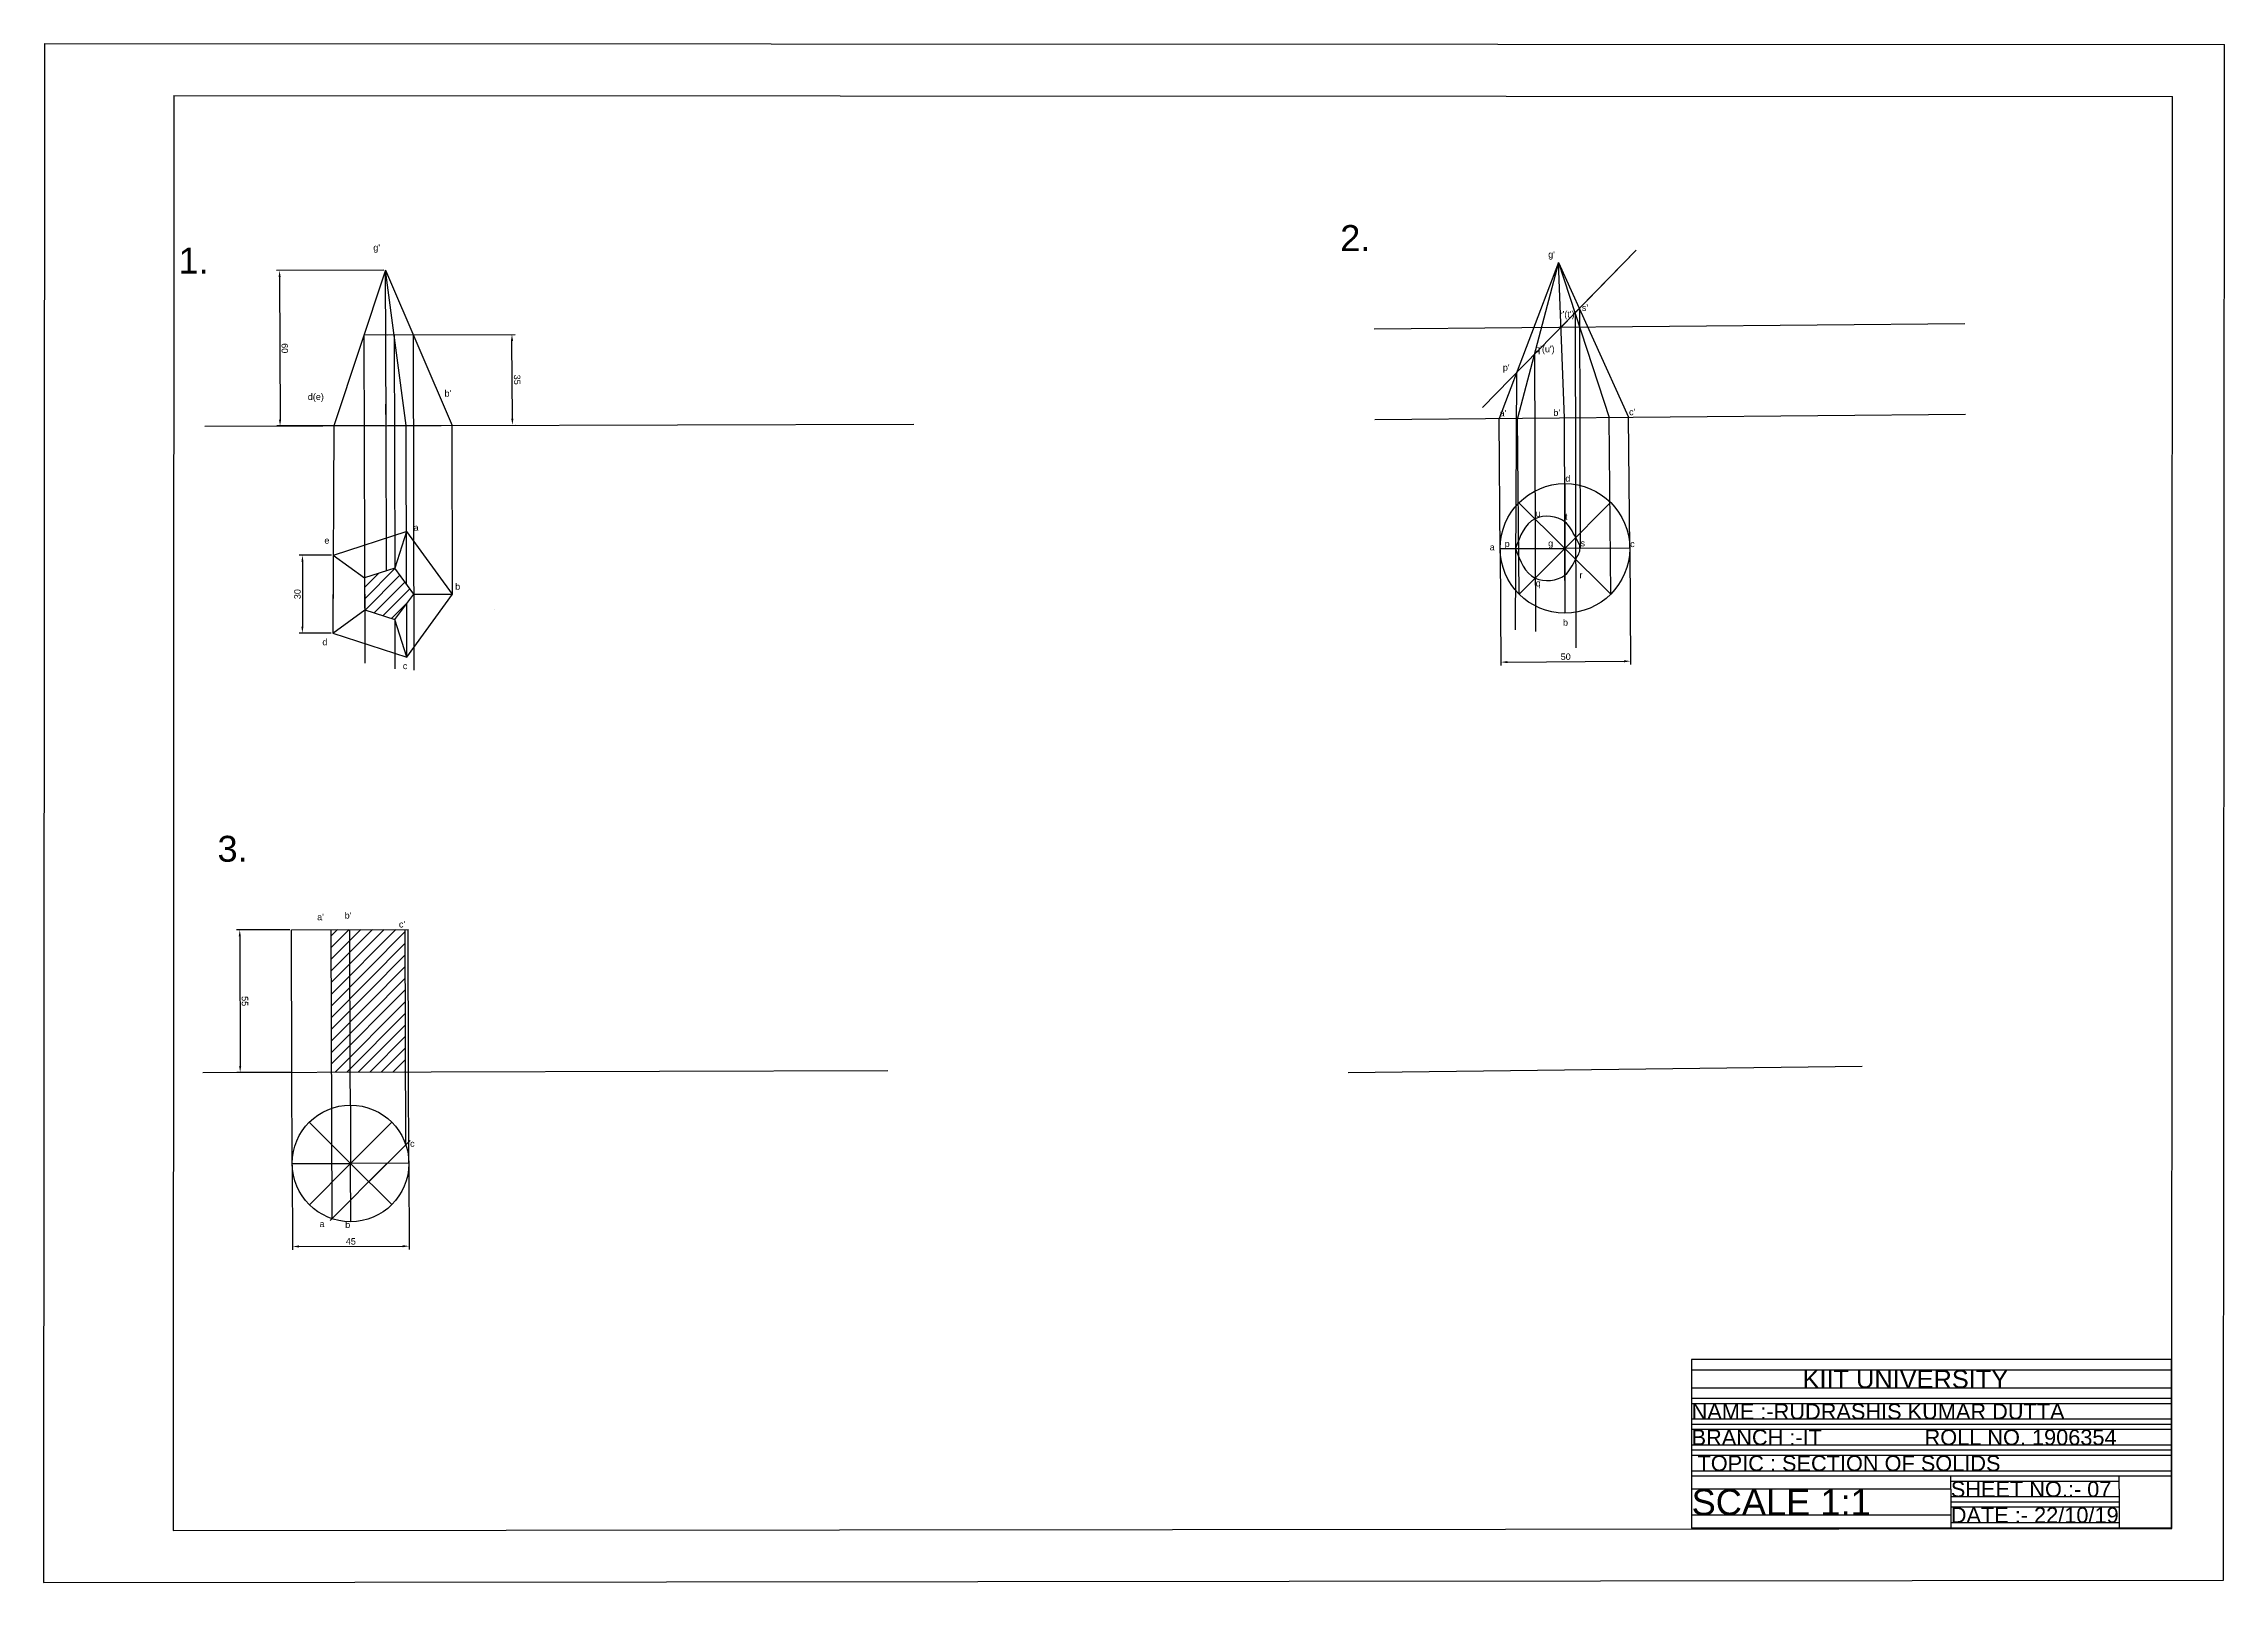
# Model space of a CAD drawing. Header units: millimetres. Extents: x 30156 to 2336499, y 1125045 to 18760031.
# Drawn here: x 2334737 to 2335578, y 18758904 to 18759498 of the extents above; entities that cross this region are included whole.
import ezdxf

# ---------------------------------------------------------------- set-up
doc = ezdxf.new("R2010")
doc.units = ezdxf.units.MM
doc.header["$PDMODE"] = 35
doc.styles.get("Standard").update_dxf_attribs({"font": 'arial.ttf'})
doc.dimstyles.new('ISO-25', dxfattribs={"dimtxt": 2.5, "dimasz": 2.5, "dimexe": 1.25, "dimexo": 0.625, "dimtad": 1, "dimtxsty": 'Standard', "dimcen": 2.5, "dimadec": 0, "dimazin": 0, "dimtfac": 1, "dimtmove": 0, "dimatfit": 3, "dimfxl": 1, "dimarcsym": 0})
pattern_1 = [(45.170695402, (55896.7756, -6872.0752), (-2.25174254477, 2.23836558946), [])]

msp = doc.modelspace()

# ---------------------------------------------------------------- texts
for s, height, p in [('KIIT UNIVERSITY', 7, (2335415.498, 18758979.398)), ('NAME :-RUDRASHIS KUMAR DUTTA', 6, (2335372.687, 18758967.398)), ('BRANCH :-IT                 ROLL NO. 1906354', 6, (2335372.687, 18758957.398)), ('SCALE 1:1', 10, (2335372.687, 18758930.398))]:
    msp.add_text(s, height=height).set_placement(p)
at = {"color": 242, "true_color": 0xcd2027, "attachment_point": 1}
for s, width, insert, char_height in [("{\\C256;g'}", 7.27159, (2334864.102, 18759420.957), 2.5), ('{\\C0;2.}', 39.66203, (2335237.136, 18759428.371), 10), ('{\\C0;1.}', 25.05002, (2334788.937, 18759419.665), 10), ("{\\C256;g'}", 5.33382, (2335317.363, 18759418.304), 2.5), ("r'(t')", 22.29591, (2335321.76, 18759395.186), 2.5), ("s'", 10.50754, (2335330.339, 18759397.718), 2.5), ("q'(u')", 7.43247, (2335312.325, 18759381.772), 2.5), ("p'", 4.33965, (2335299.879, 18759374.636), 2.5), ('{\\C0;d(e)}', 8.80559, (2334838.837, 18759363.357), 2.5), ("   {\\C0;b'}", 10.60812, (2334888.672, 18759364.663), 2.5), ("{\\C7;a'}", 6.60414, (2335298.595, 18759357.026), 2.5), ("{\\C0;b'}", 12.7009, (2335319.348, 18759357.207), 2.5), ("{\\C0;c'}", 11.43058, (2335348.548, 18759357.463), 2.5), ('{\\C0;d}', 6.29445, (2335323.965, 18759331.828), 2.5), ('{\\C256;a}', 4.41609, (2334879.643, 18759312.87), 2.5), ('u', 22.45226, (2335312.552, 18759318.277), 2.5), ('t', 15.30843, (2335323.857, 18759317.101), 2.5), ('{\\C256;  e}', 4.64684, (2334843.29, 18759307.893), 2.5), ('{\\C256;a}', 5.50746, (2335294.809, 18759305.3), 2.5), ('p', 5.86826, (2335300.565, 18759306.614), 2.5), ('{\\C0;g}', 11.93796, (2335317.346, 18759306.808), 2.5), ('s', 9.69574, (2335329.811, 18759306.858), 2.5), ('{\\C256;c}', 11.17201, (2335348.98, 18759306.566), 2.5), (' {\\C256;b}', 6.69705, (2334894.711, 18759290.104), 2.5), ('q', 5.10306, (2335312.552, 18759291.389), 2.5), ('r', 19.13591, (2335329.443, 18759294.509), 2.5), ('{\\C0;b}', 7.86769, (2335323.078, 18759276.215), 2.5), ('{\\C256;d}', 4.42205, (2334844.46, 18759268.652), 2.5), ('{\\C256;c}', 4.22116, (2334875.507, 18759259.462), 2.5), ('{\\C256;3.}', 27.94534, (2334804.003, 18759192.614), 10), ("a'", 12.62929, (2334842.444, 18759162.521), 2.5), ("b'", 7.89215, (2334853.06, 18759163.127), 2.5), ("c'", 10.61578, (2334873.996, 18759159.722), 2.5), ('c', 4.62298, (2334878.297, 18759075.064), 2.5), ('a', 5.63674, (2334843.348, 18759044.073), 2.5), ('b', 6.75244, (2334853.271, 18759043.752), 2.5), ('{\\C0;TOPIC : SECTION OF SOLIDS}', 163.4666, (2335374.971, 18758953.398), 6), ('{\\C256;SHEET NO.:- 07}', 61.84901, (2335472.687, 18758943.398), 6), ('{\\C256;DATE :- 22/10/19}', 65, (2335472.687, 18758933.398), 6)]:
    msp.add_mtext_dynamic_manual_height_columns(s, width=width, gutter_width=12.5, heights=[0], dxfattribs=dict(at, insert=insert, char_height=char_height))

# ---------------------------------------------------------------- blocks, each defined once
blk = doc.blocks.new('*U1')
blk.add_line((0, 12.5), (0, -12.5))
blk = doc.blocks.new('*U2')
at = {"color": 0, "linetype": 'ByBlock', "lineweight": -2, "transparency": 16777216}
blk.add_blockref('*U1', (2335324.96, 18759314.02), dxfattribs=at)
for p, rotation in [((2335316.12, 18759310.36), 45.00000000000001), ((2335333.8, 18759310.36), 315.0000000000001), ((2335312.46, 18759301.52), 90), ((2335316.12, 18759292.68), 135), ((2335324.96, 18759289.02), 180), ((2335333.8, 18759292.68), 225.0000000000001), ((2335337.46, 18759301.52), 270)]:
    blk.add_blockref('*U1', p, dxfattribs=dict(at, rotation=rotation))
blk = doc.blocks.new('*U3')
blk.add_line((22.5, 45), (22.5, 22.5))
blk.add_circle((22.5, 22.5), 22.5)
blk = doc.blocks.new('*U4')
at = {"color": 0, "linetype": 'ByBlock', "lineweight": -2, "transparency": 16777216}
for p, rotation in [((2334855.79, 18759033.68), 45.00000000000001), ((2334887.61, 18759065.5), 135), ((2334855.79, 18759097.32), 225.0000000000001), ((2334823.97, 18759065.5), 315), ((2334878.29, 18759043), 90.00000000000001), ((2334878.29, 18759088), 180), ((2334833.29, 18759088), 269.9999999999999)]:
    blk.add_blockref('*U3', p, dxfattribs=dict(at, rotation=rotation))
blk.add_blockref('*U3', (2334833.29, 18759043), dxfattribs=at)
blk = doc.blocks.new('*D5')
at = {"color": 0, "lineweight": -2, "transparency": 16777216}
for p, q in [((2334831.95, 18759156.34), (2334811.34, 18759156.28)), ((2334812.59, 18759153.78), (2334812.74, 18759103.78)), ((2334832.11, 18759101.34), (2334811.5, 18759101.28))]:
    blk.add_line(p, q, dxfattribs=at)
at = {"color": 0, "transparency": 16777216}
for points in [[(2334813.01, 18759153.78), (2334812.18, 18759153.78), (2334812.59, 18759156.28)], [(2334813.16, 18759103.78), (2334812.33, 18759103.78), (2334812.75, 18759101.28)]]:
    blk.add_solid(points, dxfattribs=at)
at = {"layer": 'Defpoints', "color": 0, "transparency": 16777216}
for p in [(2334832.57, 18759156.34), (2334812.75, 18759101.28), (2334832.74, 18759101.34)]:
    blk.add_point(p, dxfattribs=at)
at = {"color": 0, "transparency": 16777216, "insert": (2334814.57, 18759128.79), "char_height": 2.5, "attachment_point": 5, "rotation": 270.1707}
blk.add_mtext('55', dxfattribs=at)
blk = doc.blocks.new('*D6')
at = {"color": 0, "lineweight": -2, "transparency": 16777216}
for p, q in [((2334847.94, 18759300.89), (2334835.53, 18759300.9)), ((2334836.77, 18759298.4), (2334836.75, 18759273.4)), ((2334847.91, 18759270.89), (2334835.5, 18759270.9))]:
    blk.add_line(p, q, dxfattribs=at)
at = {"color": 0, "transparency": 16777216}
for points in [[(2334836.36, 18759298.4), (2334837.19, 18759298.4), (2334836.78, 18759300.9)], [(2334836.33, 18759273.4), (2334837.17, 18759273.4), (2334836.75, 18759270.9)]]:
    blk.add_solid(points, dxfattribs=at)
at = {"layer": 'Defpoints', "color": 0, "transparency": 16777216}
for p in [(2334848.56, 18759300.88), (2334836.75, 18759270.9), (2334848.53, 18759270.88)]:
    blk.add_point(p, dxfattribs=at)
at = {"color": 0, "transparency": 16777216, "insert": (2334834.86, 18759285.9), "char_height": 2.5, "attachment_point": 5, "rotation": 89.94151}
blk.add_mtext('30', dxfattribs=at)
blk = doc.blocks.new('*D7')
at = {"color": 0, "lineweight": -2, "transparency": 16777216}
for p, q in [((2334868.22, 18759410.94), (2334826.71, 18759410.82)), ((2334827.97, 18759408.32), (2334828.13, 18759353.32)), ((2334868.4, 18759350.94), (2334826.89, 18759350.82))]:
    blk.add_line(p, q, dxfattribs=at)
at = {"color": 0, "transparency": 16777216}
for points in [[(2334828.38, 18759408.32), (2334827.55, 18759408.32), (2334827.96, 18759410.82)], [(2334828.55, 18759353.32), (2334827.71, 18759353.32), (2334828.14, 18759350.82)]]:
    blk.add_solid(points, dxfattribs=at)
at = {"layer": 'Defpoints', "color": 0, "transparency": 16777216}
for p in [(2334868.84, 18759410.94), (2334828.14, 18759350.82), (2334869.02, 18759350.94)]:
    blk.add_point(p, dxfattribs=at)
at = {"color": 0, "transparency": 16777216, "insert": (2334829.95, 18759380.83), "char_height": 2.5, "attachment_point": 5, "rotation": 270.1707}
blk.add_mtext('60', dxfattribs=at)
blk = doc.blocks.new('*D8')
at = {"color": 0, "lineweight": -2, "transparency": 16777216}
for p, q in [((2334869.48, 18759385.95), (2334918.85, 18759386.19)), ((2334917.76, 18759353.68), (2334917.61, 18759383.68)), ((2334869.65, 18759350.95), (2334919.02, 18759351.19))]:
    blk.add_line(p, q, dxfattribs=at)
at = {"color": 0, "transparency": 16777216}
for points in [[(2334918.03, 18759383.68), (2334917.2, 18759383.68), (2334917.6, 18759386.18)], [(2334918.18, 18759353.69), (2334917.34, 18759353.68), (2334917.77, 18759351.18)]]:
    blk.add_solid(points, dxfattribs=at)
at = {"layer": 'Defpoints', "color": 0, "transparency": 16777216}
for p in [(2334868.85, 18759385.94), (2334917.6, 18759386.18), (2334869.02, 18759350.95)]:
    blk.add_point(p, dxfattribs=at)
at = {"color": 0, "transparency": 16777216, "insert": (2334919.59, 18759368.69), "char_height": 2.5, "attachment_point": 5, "rotation": 270.27946}
blk.add_mtext('35', dxfattribs=at)
blk = doc.blocks.new('*D9')
at = {"color": 0, "lineweight": -2, "transparency": 16777216}
for p, q in [((2334832.84, 18759065.46), (2334832.94, 18759032.83)), ((2334877.84, 18759065.6), (2334877.94, 18759032.96)), ((2334835.44, 18759034.08), (2334875.44, 18759034.2))]:
    blk.add_line(p, q, dxfattribs=at)
at = {"color": 0, "transparency": 16777216}
for points in [[(2334835.44, 18759034.5), (2334835.44, 18759033.67), (2334832.94, 18759034.08)], [(2334875.44, 18759034.62), (2334875.44, 18759033.79), (2334877.94, 18759034.21)]]:
    blk.add_solid(points, dxfattribs=at)
at = {"layer": 'Defpoints', "color": 0, "transparency": 16777216}
for p in [(2334832.84, 18759066.09), (2334877.84, 18759066.22), (2334877.94, 18759034.21)]:
    blk.add_point(p, dxfattribs=at)
at = {"color": 0, "transparency": 16777216, "insert": (2334855.43, 18759036.04), "char_height": 2.5, "attachment_point": 5, "rotation": 0.1707}
blk.add_mtext('45', dxfattribs=at)
blk = doc.blocks.new('*D15')
at = {"color": 0, "lineweight": -2, "transparency": 16777216}
for p, q in [((2335298.81, 18759302.95), (2335299.14, 18759258.41)), ((2335348.81, 18759303.31), (2335349.13, 18759258.77)), ((2335301.63, 18759259.68), (2335346.62, 18759260.01))]:
    blk.add_line(p, q, dxfattribs=at)
at = {"color": 0, "transparency": 16777216}
for points in [[(2335301.62, 18759260.09), (2335301.63, 18759259.26), (2335299.13, 18759259.66)], [(2335346.62, 18759260.42), (2335346.63, 18759259.59), (2335349.12, 18759260.02)]]:
    blk.add_solid(points, dxfattribs=at)
at = {"layer": 'Defpoints', "color": 0, "transparency": 16777216}
for p in [(2335298.81, 18759303.57), (2335348.8, 18759303.94), (2335349.12, 18759260.02)]:
    blk.add_point(p, dxfattribs=at)
at = {"color": 0, "transparency": 16777216, "insert": (2335324.11, 18759261.74), "char_height": 2.5, "attachment_point": 5, "rotation": 0.4173}
blk.add_mtext('50', dxfattribs=at)

# ---------------------------------------------------------------- dimensions: what is measured, and where the dimension line sits
for base, p1, p2, angle, picture, middle in [((2334828.137, 18759350.823), (2334868.844, 18759410.944), (2334869.023, 18759350.945), 90.170695, '*D7', (2334829.949, 18759380.828)), ((2334812.751, 18759101.282), (2334832.573, 18759156.341), (2334832.737, 18759101.342), 90.170695, '*D5', (2334814.566, 18759128.788)), ((2334877.937, 18759034.21), (2334832.842, 18759066.089), (2334877.842, 18759066.223), 0.170695, '*D9', (2334855.432, 18759036.039))]:
    dim = msp.add_linear_dim(base=base, p1=p1, p2=p2, angle=angle, dimstyle='ISO-25')
    dim.commit()
    dim.dimension.update_dxf_attribs({"geometry": picture, "text_midpoint": middle})
for p1, p2, distance, picture, middle in [((2334869.023, 18759350.946), (2334868.852, 18759385.944), -48.749, '*D8', (2334919.588, 18759368.692)), ((2334848.562, 18759300.885), (2334848.531, 18759270.885), -11.785, '*D6', (2334834.859, 18759285.899))]:
    dim = msp.add_aligned_dim(p1=p1, p2=p2, distance=distance, dimstyle='ISO-25')
    dim.commit()
    dim.dimension.update_dxf_attribs({"geometry": picture, "text_midpoint": middle})
at = {"color": 242, "true_color": 0xcd2027}
dim = msp.add_aligned_dim(p1=(2335298.807, 18759303.573), p2=(2335348.804, 18759303.937), distance=-43.915, dimstyle='ISO-25', dxfattribs=at)
dim.commit()
dim.dimension.update_dxf_attribs({"geometry": '*D15', "text_midpoint": (2335324.112, 18759261.743)})

# ---------------------------------------------------------------- hatches: boundary and pattern name
h = msp.add_hatch()
h.set_pattern_fill('ANSI31', color=5, angle=0.170695)
h.set_pattern_definition(pattern_1)
h.paths.add_polyline_path([(2334860.778, 18759279.858), (2334872.412, 18759276.068), (2334879.684, 18759285.957), (2334872.365, 18759295.875), (2334860.745, 18759292.162)])
h = msp.add_hatch()
h.set_pattern_fill('ANSI31', color=5, angle=0.170695)
h.set_pattern_definition(pattern_1)
h.paths.add_polyline_path([(2334855.073, 18759156.408), (2334847.854, 18759156.387), (2334848.018, 18759101.387), (2334855.237, 18759101.409)])
h.paths.add_polyline_path([(2334876.397, 18759156.472), (2334855.073, 18759156.408), (2334855.237, 18759101.409), (2334876.56, 18759101.472)])

# ---------------------------------------------------------------- linework, layer by layer
for p, q in [((2334737.228, 18759498.435), (2334736.94, 18758904.435)), ((2334737.228, 18759498.435), (2335578.228, 18759498.028)), ((2335577.941, 18758909.227), (2335578.228, 18759498.028)), ((2334787.218, 18759478.411), (2334786.949, 18758924.482)), ((2334787.218, 18759478.411), (2335558.218, 18759478.037)), ((2335557.949, 18758925.208), (2335558.218, 18759478.037)), ((2335351.293, 18759418.66), (2335292.084, 18759357.962)), ((2335321.384, 18759413.945), (2335298.417, 18759353.766)), ((2335321.384, 18759413.945), (2335305.586, 18759353.829)), ((2335323.657, 18759353.988), (2335321.384, 18759413.945)), ((2335321.384, 18759413.945), (2335348.363, 18759354.204)), ((2335321.384, 18759413.945), (2335340.939, 18759354.139)), ((2335322.331, 18759388.977), (2335351.293, 18759418.66)), ((2334868.844, 18759410.944), (2334848.824, 18759350.884)), ((2334869.023, 18759350.945), (2334868.844, 18759410.944)), ((2334868.844, 18759410.944), (2334894.517, 18759351.021)), ((2334876.787, 18759350.968), (2334868.844, 18759410.944)), ((2334879.532, 18759385.996), (2334860.495, 18759385.896)), ((2334869.023, 18759350.945), (2334868.982, 18759359.216)), ((2335250.536, 18759353.346), (2335478.346, 18759355.345)), ((2335298.873, 18759301.755), (2335298.417, 18759353.766)), ((2335306.182, 18759285.843), (2335305.586, 18759353.829)), ((2335323.882, 18759278.573), (2335323.657, 18759353.988)), ((2335341.537, 18759285.948), (2335340.939, 18759354.139)), ((2335348.807, 18759303.648), (2335348.363, 18759354.204)), ((2334799.137, 18759350.736), (2335072.688, 18759351.551)), ((2334848.824, 18759350.884), (2334848.531, 18759270.885)), ((2334869.19, 18759294.86), (2334869.023, 18759350.945)), ((2334876.97, 18759289.635), (2334876.787, 18759350.968)), ((2334894.711, 18759285.838), (2334894.517, 18759351.021)), ((2335323.807, 18759303.573), (2335323.776, 18759313.853)), ((2334876.909, 18759310.063), (2334872.365, 18759295.875)), ((2334848.641, 18759300.911), (2334860.745, 18759292.162)), ((2334879.684, 18759285.957), (2334894.711, 18759285.838)), ((2334848.531, 18759270.885), (2334860.778, 18759279.858)), ((2334877.053, 18759261.585), (2334876.991, 18759282.295)), ((2334877.053, 18759261.585), (2334872.412, 18759276.068)), ((2334832.573, 18759156.341), (2334877.573, 18759156.475)), ((2334832.737, 18759101.342), (2334832.573, 18759156.341)), ((2334855.237, 18759101.409), (2334855.073, 18759156.408)), ((2334877.737, 18759101.476), (2334877.573, 18759156.475)), ((2334798.353, 18759101.239), (2335062.613, 18759102.026)), ((2334832.842, 18759066.089), (2334832.737, 18759101.342)), ((2334855.275, 18759088.656), (2334855.237, 18759101.409)), ((2334877.842, 18759066.223), (2334877.737, 18759101.476)), ((2334855.342, 18759066.156), (2334871.205, 18759082.114)), ((2335372.687, 18758990.398), (2335372.687, 18758925.398)), ((2335557.687, 18758990.398), (2335372.687, 18758990.398)), ((2335557.687, 18758990.398), (2335557.687, 18758925.398)), ((2335557.687, 18758975.398), (2335372.687, 18758975.398)), ((2335557.687, 18758965.398), (2335372.687, 18758965.398)), ((2335557.687, 18758955.398), (2335372.687, 18758955.398)), ((2335557.687, 18758945.398), (2335372.687, 18758945.398)), ((2335472.687, 18758940.398), (2335472.687, 18758945.398)), ((2335537.687, 18758940.398), (2335537.687, 18758945.398)), ((2335472.687, 18758940.398), (2335472.687, 18758925.398)), ((2335537.687, 18758935.398), (2335472.687, 18758935.398)), ((2335537.687, 18758940.398), (2335537.687, 18758925.398)), ((2334736.921, 18758924.435), (2334736.949, 18758924.435)), ((2334786.949, 18758924.482), (2335557.949, 18758925.208)), ((2335557.687, 18758925.398), (2335372.687, 18758925.398)), ((2335577.939, 18758905.227), (2335577.941, 18758909.227)), ((2334736.94, 18758904.435), (2335577.939, 18758905.227)), ((2334786.94, 18758904.482), (2334786.94, 18758904.411))]:
    msp.add_line(p, q)
at = {"color": 40, "linetype": 'ByBlock', "true_color": 0xf8d731}
msp.add_line((2335329.393, 18759396.21), (2335329.669, 18759303.591), dxfattribs=at)
at = {"color": 240, "true_color": 0xed1f24}
msp.add_line((2335250.229, 18759388.345), (2335478.039, 18759390.343), dxfattribs=at)
at = {"color": 40, "true_color": 0xf8d731}
for p, q in [((2335327.732, 18759394.513), (2335328.089, 18759265.16)), ((2334860.495, 18759385.896), (2334860.833, 18759259.26)), ((2334872.153, 18759385.96), (2334872.365, 18759295.875)), ((2334879.532, 18759385.996), (2334879.729, 18759256.514)), ((2335312.052, 18759378.432), (2335312.453, 18759271.497)), ((2335305.118, 18759371.325), (2335304.643, 18759272.183)), ((2334872.412, 18759276.068), (2334872.457, 18759257.11)), ((2334862.434, 18759059.106), (2334878.297, 18759075.064)), ((2334869.484, 18759066.199), (2334847.53, 18759044.165))]:
    msp.add_line(p, q, dxfattribs=at)
at = {"color": 242, "true_color": 0xcd2027}
for p, q in [((2335323.807, 18759303.573), (2335323.776, 18759313.853)), ((2335323.807, 18759303.573), (2335323.838, 18759293.293)), ((2334872.365, 18759295.875), (2334860.745, 18759292.162)), ((2334879.684, 18759285.957), (2334872.365, 18759295.875)), ((2334860.745, 18759292.162), (2334860.778, 18759279.858)), ((2334872.412, 18759276.068), (2334879.684, 18759285.957)), ((2334860.778, 18759279.858), (2334872.412, 18759276.068)), ((2334848.187, 18759044.824), (2334847.854, 18759156.387)), ((2334876.644, 18759073.401), (2334876.397, 18759156.472))]:
    msp.add_line(p, q, dxfattribs=at)
at = {"color": 0}
msp.add_line((2335240.227, 18759101.292), (2335438.436, 18759103.64), dxfattribs=at)
at = {"color": 114, "true_color": 0x139b48}
for p, q in [((2335557.687, 18758986.398), (2335372.687, 18758986.398)), ((2335557.687, 18758979.398), (2335372.687, 18758979.398)), ((2335557.687, 18758973.398), (2335372.687, 18758973.398)), ((2335557.687, 18758967.398), (2335372.687, 18758967.398)), ((2335557.687, 18758963.398), (2335372.687, 18758963.398)), ((2335557.687, 18758957.398), (2335372.687, 18758957.398)), ((2335557.687, 18758953.398), (2335372.687, 18758953.398)), ((2335557.687, 18758947.398), (2335372.687, 18758947.398)), ((2335537.687, 18758943.398), (2335472.687, 18758943.398)), ((2335472.687, 18758940.398), (2335372.687, 18758940.398)), ((2335537.687, 18758937.398), (2335472.687, 18758937.398)), ((2335537.687, 18758933.398), (2335472.687, 18758933.398)), ((2335472.687, 18758930.398), (2335372.687, 18758930.398)), ((2335537.687, 18758927.398), (2335472.687, 18758927.398))]:
    msp.add_line(p, q, dxfattribs=at)
msp.add_lwpolyline([(2334848.531, 18759270.885), (2334877.053, 18759261.585), (2334894.711, 18759285.838), (2334877.103, 18759310.126), (2334848.562, 18759300.885)], close=True)
at = {"color": 242, "true_color": 0xcd2027}
msp.add_lwpolyline([(2334910.678, 18759279.91), (2334910.678, 18759279.91), (2334910.678, 18759279.91), (2334910.678, 18759279.91), (2334910.678, 18759279.91)], close=True, dxfattribs=at)
msp.add_circle((2335323.807, 18759303.573), 25)
msp.add_spline([(2335304.793, 18759303.517), (2335312.29, 18759315.022), (2335323.776, 18759313.853), (2335327.971, 18759307.762), (2335329.669, 18759303.591), (2335327.994, 18759299.411), (2335323.838, 18759293.293), (2335312.376, 18759292.074), (2335304.793, 18759303.517)], degree=3, dxfattribs=at)

# ---------------------------------------------------------------- block references
at = {"rotation": 0.1706954023439821}
for name in ['*U2', '*U4']:
    msp.add_blockref(name, (55896.776, -6872.075), dxfattribs=at)

msp.set_redraw_order([(e.dxf.handle, doc.entitydb.next_handle()) for e in msp.query("TEXT MTEXT ATTDEF DIMENSION ARC_DIMENSION")])  # texts and dimensions are drawn at this point

doc.saveas('drawing.dxf')
